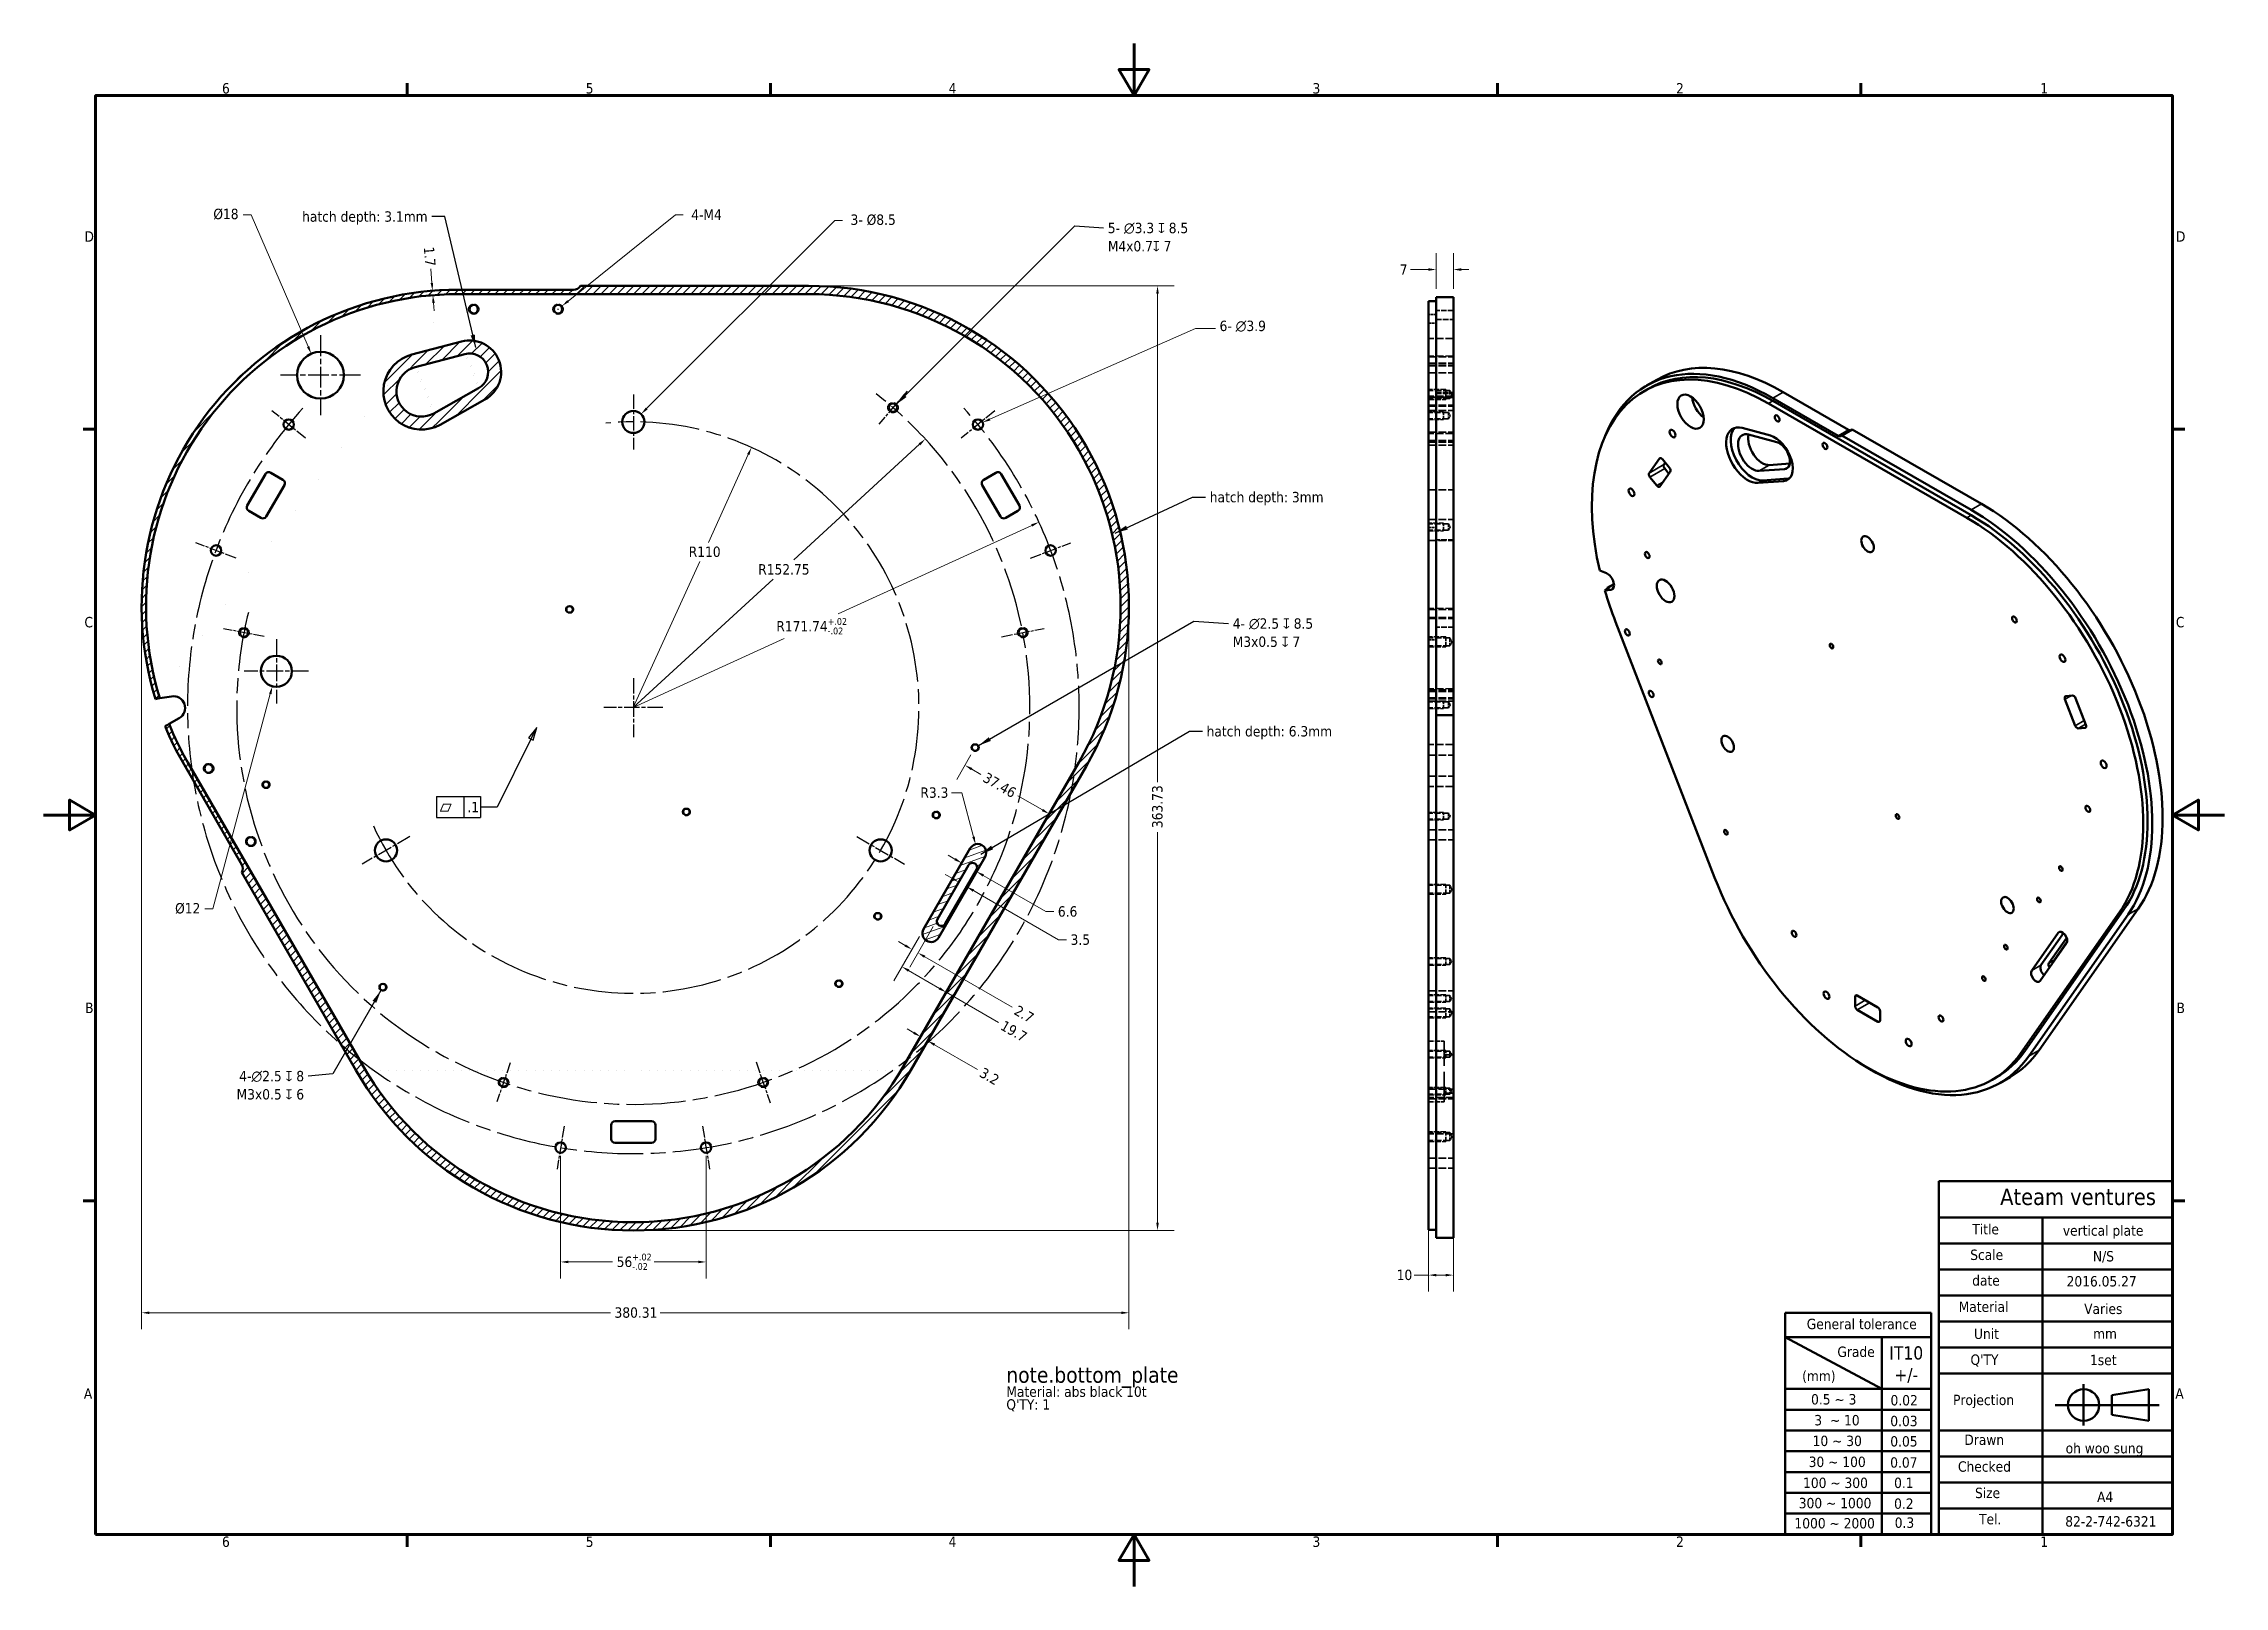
# Model space of a CAD drawing. Header units: millimetres. Extents: x 0 to 840, y 0 to 594.
import ezdxf
from ezdxf.enums import TextEntityAlignment as Align

# ---------------------------------------------------------------- set-up
doc = ezdxf.new("R2010")
doc.units = ezdxf.units.MM
doc.header["$LTSCALE"] = 2
doc.linetypes.add('CHAIN', pattern=[0.7087, 0.4724, -0.0591, 0.1181, -0.0591])
doc.linetypes.add('DASHED', pattern=[0.2067, 0.1654, -0.0413])
for name, color, linetype, lineweight in [('Border (ANSI)', 7, 'Continuous', 70), ('Center Mark (ANSI)', 7, 'Continuous', 25), ('Centerline (ANSI)', 7, 'Continuous', 25), ('Dimension (ANSI)', 7, 'Continuous', 25), ('Hatch (ANSI)', 7, 'Continuous', 18), ('Hidden (ANSI)', 7, 'DASHED', 35), ('Hidden Narrow (ANSI)', 7, 'DASHED', 25), ('Symbol (ANSI)', 7, 'Continuous', 25), ('Title (ANSI)', 7, 'Continuous', 50), ('Visible (ANSI)', 7, 'Continuous', 50), ('Visible Narrow (ANSI)', 7, 'Continuous', 35)]:
    doc.layers.add(name, color=color, linetype=linetype, lineweight=lineweight)
doc.styles.add('Note Text (ANSI)', font='tahoma.ttf')
doc.styles.add('Text Style77', font='AIGDT___.TTF')
doc.dimstyles.new('Default - mm (ANSI)', dxfattribs={"dimscale": 2, "dimtxt": 2, "dimasz": 1.5, "dimexe": 3.175, "dimexo": 1.6002, "dimgap": 0.8, "dimtad": 0, "dimtoh": 1, "dimrnd": 1e-08, "dimzin": 12, "dimdsep": 46, "dimtxsty": 'Note Text (ANSI)', "dimcen": 0.09, "dimdle": 10, "dimclrd": 256, "dimclre": 256, "dimclrt": 256, "dimadec": 1, "dimazin": 3, "dimtfac": 0.65, "dimtofl": 0, "dimtmove": 0, "dimatfit": 3, "dimfxl": 1, "dimtolj": 1, "dimtzin": 4, "dimlwd": 15, "dimlwe": 15, "dimarcsym": 0})
doc.dimstyles.new('Default - mm (ANSI)$7', dxfattribs={"dimscale": 2, "dimtxt": 2, "dimasz": 2.5, "dimexe": 3.175, "dimexo": 1.6002, "dimgap": 0.8, "dimtad": 0, "dimtoh": 1, "dimrnd": 1e-08, "dimzin": 12, "dimdsep": 46, "dimtxsty": 'Note Text (ANSI)', "dimcen": 0.09, "dimdle": 10, "dimclrd": 256, "dimclre": 256, "dimclrt": 256, "dimadec": 1, "dimazin": 3, "dimtfac": 0.65, "dimtofl": 0, "dimtmove": 0, "dimatfit": 3, "dimfxl": 1, "dimtolj": 1, "dimtzin": 4, "dimlwd": -1, "dimlwe": 15, "dimarcsym": 0})

msp = doc.modelspace()

# ---------------------------------------------------------------- texts
at = {"layer": 'Symbol (ANSI)', "char_height": 4, "style": 'Note Text (ANSI)'}
for s, insert, width, attachment_point in [('{hatch depth: 3.1mm}', (147.9102, 529.4343), 49.572124, 3), ('{hatch depth: 3mm}', (449.186, 421.4068), 44.90438, 1), ('{hatch depth: 6.3mm}', (447.9643, 331.2401), 49.572124, 1)]:
    msp.add_mtext(s, dxfattribs=dict(at, insert=insert, width=width, attachment_point=attachment_point))
at = {"layer": 'Symbol (ANSI)', "style": 'Note Text (ANSI)'}
for s, insert, char_height, width, attachment_point, line_spacing_factor in [('{5- \\fAIGDT|b0|i0;\\H4.0000;n\\fTahoma|b0|i0;\\H4.0000;3.3 \\fAIGDT|b0|i0;\\H4.0000;x\\fTahoma|b0|i0;\\H4.0000; 8.5\\PM4x0.7\\fAIGDT|b0|i0;\\H4.0000;x\\fTahoma|b0|i0;\\H4.0000; 7}', (409.9085, 525.0209), 4.0000001, 34.984183, 1, 1.05), ('{4- \\fAIGDT|b0|i0;\\H4.0000;n\\fTahoma|b0|i0;\\H4.0000;2.5 \\fAIGDT|b0|i0;\\H4.0000;x\\fTahoma|b0|i0;\\H4.0000; 8.5\\PM3x0.5 \\fAIGDT|b0|i0;\\H4.0000;x\\fTahoma|b0|i0;\\H4.0000; 7}', (458.0367, 372.7277), 4.0000001, 34.984183, 1, 1.05), ('{4-\\fAIGDT|b0|i0;\\H4.0000;n\\fTahoma|b0|i0;\\H4.0000;2.5 \\fAIGDT|b0|i0;\\H4.0000;x\\fTahoma|b0|i0;\\H4.0000; 8\\PM3x0.5 \\fAIGDT|b0|i0;\\H4.0000;x\\fTahoma|b0|i0;\\H4.0000; 6}', (100.3283, 198.4667), 4.0000001, 29.022761, 3, 1.05), ("{\\H1.524x;note.bottom_plate\\P\\H0.65617x;Material: abs black 10t\\H1.7149x; \\H0.58311x;\\PQ'TY: 1\\H1.3746x; }", (370.8317, 84.4827), 4, 68.108225, 1, 0.738829)]:
    msp.add_mtext(s, dxfattribs=dict(at, insert=insert, char_height=char_height, width=width, attachment_point=attachment_point, line_spacing_factor=line_spacing_factor))

# ---------------------------------------------------------------- blocks, each defined once
blk = doc.blocks.new('Borders Default Border')
at = {"layer": 'Border (ANSI)'}
for p, q in [((70, 287), (70, 289.4)), ((140, 287), (140, 289.4)), ((280, 287), (280, 289.4)), ((350, 287), (350, 289.4)), ((10, 222.75), (7.6, 222.75)), ((410, 222.75), (412.4, 222.75)), ((10, 74.25), (7.6, 74.25)), ((410, 74.25), (412.4, 74.25)), ((70, 10), (70, 7.6)), ((140, 10), (140, 7.6)), ((280, 10), (280, 7.6)), ((350, 10), (350, 7.6))]:
    blk.add_line(p, q, dxfattribs=at)
at = {"layer": 'Border (ANSI)', "flags": 128}
for points in [[(210, 297), (210, 287), (207.11, 292), (212.89, 292), (210, 287)], [(10, 10), (10, 287), (410, 287), (410, 10), (10, 10)], [(0, 148.5), (10, 148.5), (5, 151.39), (5, 145.61), (10, 148.5)], [(420, 148.5), (410, 148.5), (415, 151.39), (415, 145.61), (410, 148.5)], [(210, 0), (210, 10), (207.11, 5), (212.89, 5), (210, 10)]]:
    blk.add_lwpolyline(points, dxfattribs=at)
at = {"layer": 'Border (ANSI)', "char_height": 2, "attachment_point": 7, "style": 'Note Text (ANSI)'}
for s, insert in [('6', (34.36, 287.36)), ('5', (104.41, 287.36)), ('4', (174.3, 287.4)), ('3', (244.38, 287.36)), ('2', (314.39, 287.4)), ('1', (384.55, 287.4)), ('D', (7.87, 258.87)), ('D', (410.67, 258.87)), ('C', (7.86, 184.59)), ('C', (410.66, 184.59)), ('B', (7.99, 110.37)), ('B', (410.79, 110.37)), ('A', (7.75, 36.12)), ('A', (410.55, 36.12)), ('6', (34.36, 7.56)), ('5', (104.41, 7.56)), ('4', (174.3, 7.6)), ('3', (244.38, 7.56)), ('2', (314.39, 7.6)), ('1', (384.55, 7.6))]:
    blk.add_mtext(s, dxfattribs=dict(at, insert=insert))
blk = doc.blocks.new('Title Blocks ANSI - Large')
at = {"layer": 'Title (ANSI)'}
for p, q in [((213.43, -53.73), (168.43, -53.73)), ((168.43, -53.73), (168.43, -121.73)), ((213.43, -121.73), (213.43, -53.73)), ((168.43, -60.73), (213.43, -60.73)), ((188.43, -60.73), (188.43, -121.73)), ((168.43, -65.73), (213.43, -65.73)), ((168.43, -70.73), (213.43, -70.73)), ((138.87, -79.09), (138.87, -121.73)), ((166.93, -79.09), (138.87, -79.09)), ((138.87, -79.09), (166.93, -79.09)), ((166.93, -83.74), (166.93, -79.09)), ((168.43, -75.73), (213.43, -75.73)), ((138.87, -83.74), (166.93, -83.74)), ((138.87, -83.74), (157.45, -93.73)), ((157.45, -83.74), (157.45, -121.73)), ((166.93, -83.74), (166.93, -121.73)), ((168.43, -80.73), (213.43, -80.73)), ((168.43, -85.73), (213.43, -85.73)), ((168.43, -90.73), (213.43, -90.73)), ((138.87, -93.73), (166.93, -93.73)), ((196.31, -92.79), (196.31, -100.79)), ((208.89, -93.78), (201.74, -94.91)), ((201.74, -94.91), (201.74, -98.69)), ((208.89, -93.78), (208.89, -99.84)), ((138.87, -97.73), (166.93, -97.73)), ((190.81, -96.83), (210.84, -96.83)), ((208.89, -99.84), (201.74, -98.69)), ((138.87, -101.73), (166.93, -101.73)), ((168.43, -101.73), (213.43, -101.73)), ((138.87, -105.73), (166.93, -105.73)), ((168.43, -106.73), (213.43, -106.73)), ((138.87, -109.73), (166.93, -109.73)), ((168.43, -111.73), (213.43, -111.73)), ((138.87, -113.73), (166.93, -113.73)), ((168.43, -116.73), (213.43, -116.73)), ((138.87, -117.73), (166.93, -117.73)), ((138.87, -121.73), (166.93, -121.73)), ((168.43, -121.73), (166.93, -121.73)), ((168.43, -121.73), (213.43, -121.73))]:
    blk.add_line(p, q, dxfattribs=at)
blk.add_circle((196.31, -96.83), 3.03, dxfattribs=at)
at = {"layer": 'Title (ANSI)', "style": 'Note Text (ANSI)'}
for s, p in [('2016.05.27', (193.04, -74.6)), ('Varies', (196.42, -79.9)), ('mm', (198.14, -84.68)), ('1set', (197.55, -89.75)), ('oh woo sung', (192.86, -106.73))]:
    blk.add_text(s, height=2, dxfattribs=at).set_placement(p, align=Align.BOTTOM_LEFT)
for s, p in [('Drawn', (173.35, -102.51)), ('Checked', (172.12, -107.66))]:
    blk.add_text(s, height=2, dxfattribs=at).set_placement(p, align=Align.TOP_LEFT)
at = {"layer": 'Title (ANSI)', "attachment_point": 1, "style": 'Note Text (ANSI)'}
for s, insert, char_height in [('\\fTahoma|b0|i0;\\H3.1750;Ateam ventures', (180.25, -55.14), 3.175), ('vertical plate', (192.32, -62.23), 2), ('\\fTahoma|b0|i0;Scale', (174.48, -66.9), 2), ('\\fTahoma|b0|i0;N/S', (198.11, -67.18), 2), ('\\fTahoma|b0|i0;date', (174.86, -71.84), 2), ('\\fTahoma|b0|i0;Material', (172.26, -76.9), 2), ('\\fTahoma|b0|i0;General tolerance', (143, -80.22), 2), ('\\fTahoma|b0|i0;Unit', (175.21, -82.1), 2), ('\\fTahoma|b0|i0;Grade', (148.9, -85.57), 2), ("\\fTahoma|b0|i0;Q'TY", (174.53, -87.09), 2), ('\\fTahoma|b0|i0;0.5 ~ 3', (143.83, -94.72), 2), ('\\fTahoma|b0|i0;0.02', (159.13, -94.9), 2), ('\\fTahoma|b0|i0;Projection', (171.17, -94.84), 2), ('\\fTahoma|b0|i0;0.05', (159.09, -102.81), 2), ('\\fTahoma|b0|i0;30 ~ 100', (143.37, -106.76), 2), ('\\fTahoma|b0|i0;0.07', (159.07, -106.88), 2), ('\\fTahoma|b0|i0;100 ~ 300', (142.29, -110.8), 2), ('\\fTahoma|b0|i0;0.1', (159.82, -110.8), 2), ('\\fTahoma|b0|i0;Size', (175.4, -112.74), 2), ('\\fTahoma|b0|i0;300 ~ 1000', (141.46, -114.7), 2), ('\\fTahoma|b0|i0;A4', (198.91, -113.51), 2), ('\\fTahoma|b0|i0;1000 ~ 2000', (140.63, -118.58), 2), ('\\fTahoma|b0|i0;Tel.', (176.18, -117.79), 2), ('\\fTahoma|b0|i0;82-2-742-6321', (192.78, -118.22), 2)]:
    blk.add_mtext(s, dxfattribs=dict(at, insert=insert, char_height=char_height))
at = {"layer": 'Title (ANSI)', "char_height": 2, "attachment_point": 1, "style": 'Note Text (ANSI)'}
for s, insert, width in [('\\fTahoma|b0|i0;Title', (174.89, -61.97), 7.6254), ('\\fTahoma|b0|i0;(mm)', (142.11, -90.22), 7.6672), ('\\fTahoma|b0|i0;3  ~ 10', (144.45, -98.74), 9.081), ('\\fTahoma|b0|i0;0.03', (159.09, -98.9), 5.5653), ('\\fTahoma|b0|i0;10 ~ 30', (144.13, -102.72), 10.501), ('\\fTahoma|b0|i0;0.2', (159.82, -114.81), 5.4674), ('\\fTahoma|b0|i0;0.3', (159.94, -118.47), 5.7083)]:
    blk.add_mtext(s, dxfattribs=dict(at, insert=insert, width=width))
at = {"layer": 'Title (ANSI)', "insert": (162.16, -85.52), "char_height": 2.54, "attachment_point": 2, "line_spacing_factor": 0.987884, "style": 'Note Text (ANSI)'}
blk.add_mtext('\\fTahoma|b0|i0;\\H2.5400;IT10\\P+/-', dxfattribs=at)
blk = doc.blocks.new('*D6')
at = {"layer": 'Defpoints', "color": 0, "transparency": 16777216}
for p in [(224.15, 445.36), (230.16, 451.37)]:
    blk.add_point(p, dxfattribs=at)
at = {"layer": 'Dimension (ANSI)', "lineweight": 15, "transparency": 16777216}
for p, q in [((304.72, 525.94), (232.28, 453.49)), ((307.72, 525.94), (304.72, 525.94)), ((226.97, 448.37), (227.33, 448.37)), ((227.15, 448.19), (227.15, 448.55))]:
    blk.add_line(p, q, dxfattribs=at)
at = {"layer": 'Dimension (ANSI)', "transparency": 16777216}
blk.add_solid([(231.92, 453.85), (232.63, 453.14), (230.16, 451.37)], dxfattribs=at)
at = {"layer": 'Dimension (ANSI)', "lineweight": 18, "transparency": 16777216, "insert": (309.32, 528.22), "char_height": 4, "attachment_point": 1, "style": 'Note Text (ANSI)'}
blk.add_mtext('\\A1; 3- Ø8.5', dxfattribs=at)
blk = doc.blocks.new('*D7')
at = {"layer": 'Defpoints', "color": 0, "transparency": 16777216}
for p in [(358.06, 446.53), (361.72, 448.15)]:
    blk.add_point(p, dxfattribs=at)
at = {"layer": 'Dimension (ANSI)', "lineweight": 15, "transparency": 16777216}
for p, q in [((443.67, 484.32), (364.47, 449.36)), ((451.36, 484.32), (443.67, 484.32)), ((359.71, 447.34), (360.07, 447.34)), ((359.89, 447.16), (359.89, 447.52))]:
    blk.add_line(p, q, dxfattribs=at)
at = {"layer": 'Dimension (ANSI)', "transparency": 16777216}
blk.add_solid([(364.27, 449.81), (364.67, 448.9), (361.72, 448.15)], dxfattribs=at)
at = {"layer": 'Dimension (ANSI)', "lineweight": 18, "transparency": 16777216, "insert": (452.96, 487.33), "char_height": 4, "attachment_point": 1, "style": 'Note Text (ANSI)'}
blk.add_mtext('\\A1;\\fTahoma|b0|i0;\\H4.0000;6- \\fAIGDT|b0|i0;\\H4.0000;\\ln\\fTahoma|b0|i0;\\H4.0000;3.9', dxfattribs=at)
blk = doc.blocks.new('*D8')
at = {"layer": 'Defpoints', "color": 0, "transparency": 16777216}
for p in [(196.61, 490.51), (199.69, 492.98)]:
    blk.add_point(p, dxfattribs=at)
at = {"layer": 'Dimension (ANSI)', "lineweight": 15, "transparency": 16777216}
for p, q in [((243.35, 528.14), (202.03, 494.86)), ((246.35, 528.14), (243.35, 528.14)), ((197.97, 491.74), (198.33, 491.74)), ((198.15, 491.56), (198.15, 491.92))]:
    blk.add_line(p, q, dxfattribs=at)
at = {"layer": 'Dimension (ANSI)', "transparency": 16777216}
blk.add_solid([(201.71, 495.25), (202.34, 494.47), (199.69, 492.98)], dxfattribs=at)
at = {"layer": 'Dimension (ANSI)', "lineweight": 18, "transparency": 16777216, "insert": (247.95, 530.14), "char_height": 4, "attachment_point": 1, "style": 'Note Text (ANSI)'}
blk.add_mtext('\\A1; 4-M4', dxfattribs=at)
blk = doc.blocks.new('*D9')
at = {"layer": 'Defpoints', "color": 0, "transparency": 16777216}
for p in [(103.08, 474.6), (110.23, 458.08)]:
    blk.add_point(p, dxfattribs=at)
at = {"layer": 'Dimension (ANSI)', "lineweight": 15, "transparency": 16777216}
for p, q in [((76.89, 528.14), (79.89, 528.14)), ((79.89, 528.14), (101.88, 477.35)), ((106.47, 466.34), (106.83, 466.34)), ((106.65, 466.16), (106.65, 466.52))]:
    blk.add_line(p, q, dxfattribs=at)
at = {"layer": 'Dimension (ANSI)', "transparency": 16777216}
blk.add_solid([(102.34, 477.55), (101.42, 477.15), (103.08, 474.6)], dxfattribs=at)
at = {"layer": 'Dimension (ANSI)', "lineweight": 18, "transparency": 16777216, "insert": (63.87, 530.42), "char_height": 4, "attachment_point": 1, "style": 'Note Text (ANSI)'}
blk.add_mtext('\\A1; Ø18', dxfattribs=at)
blk = doc.blocks.new('*D10')
at = {"layer": 'Defpoints', "color": 0, "transparency": 16777216}
for p in [(91.2, 358.13), (88.1, 346.54)]:
    blk.add_point(p, dxfattribs=at)
at = {"layer": 'Dimension (ANSI)', "lineweight": 15, "transparency": 16777216}
for p, q in [((89.47, 352.34), (89.83, 352.34)), ((89.65, 352.16), (89.65, 352.52)), ((65.13, 260.82), (87.32, 343.64)), ((62.13, 260.82), (65.13, 260.82))]:
    blk.add_line(p, q, dxfattribs=at)
at = {"layer": 'Dimension (ANSI)', "transparency": 16777216}
blk.add_solid([(86.84, 343.77), (87.8, 343.51), (88.1, 346.54)], dxfattribs=at)
at = {"layer": 'Dimension (ANSI)', "lineweight": 18, "transparency": 16777216, "insert": (49.15, 263.1), "char_height": 4, "attachment_point": 1, "style": 'Note Text (ANSI)'}
blk.add_mtext('\\A1; Ø12', dxfattribs=at)
blk = doc.blocks.new('*D11')
at = {"layer": 'Defpoints', "color": 0, "transparency": 16777216}
for p in [(272.65, 438.51), (227.15, 338.37)]:
    blk.add_point(p, dxfattribs=at)
at = {"layer": 'Dimension (ANSI)', "lineweight": 15, "transparency": 16777216}
for p, q in [((271.41, 435.78), (256.05, 401.97)), ((227.15, 338.37), (252.71, 394.61))]:
    blk.add_line(p, q, dxfattribs=at)
at = {"layer": 'Dimension (ANSI)', "transparency": 16777216}
blk.add_solid([(270.96, 435.99), (271.87, 435.58), (272.65, 438.51)], dxfattribs=at)
at = {"layer": 'Dimension (ANSI)', "lineweight": 18, "transparency": 16777216, "insert": (248.48, 400.37), "char_height": 4, "attachment_point": 1, "style": 'Note Text (ANSI)'}
blk.add_mtext('\\A1;R110', dxfattribs=at)
blk = doc.blocks.new('*D12')
at = {"layer": 'Defpoints', "color": 0, "transparency": 16777216}
for p in [(339.6, 441.75), (227.15, 338.37)]:
    blk.add_point(p, dxfattribs=at)
at = {"layer": 'Dimension (ANSI)', "lineweight": 15, "transparency": 16777216}
for p, q in [((337.4, 439.72), (288.96, 395.19)), ((227.15, 338.37), (280.95, 387.82))]:
    blk.add_line(p, q, dxfattribs=at)
at = {"layer": 'Dimension (ANSI)', "transparency": 16777216}
blk.add_solid([(337.06, 440.09), (337.73, 439.35), (339.6, 441.75)], dxfattribs=at)
at = {"layer": 'Dimension (ANSI)', "lineweight": 18, "transparency": 16777216, "insert": (275.25, 393.59), "char_height": 4, "attachment_point": 1, "style": 'Note Text (ANSI)'}
blk.add_mtext('\\A1;R152.75', dxfattribs=at)
blk = doc.blocks.new('*D13')
at = {"layer": 'Defpoints', "color": 0, "transparency": 16777216}
for p in [(383.36, 409.75), (227.15, 338.37)]:
    blk.add_point(p, dxfattribs=at)
at = {"layer": 'Dimension (ANSI)', "lineweight": 15, "transparency": 16777216}
for p, q in [((380.63, 408.5), (306.02, 374.41)), ((227.15, 338.37), (285.27, 364.93))]:
    blk.add_line(p, q, dxfattribs=at)
at = {"layer": 'Dimension (ANSI)', "transparency": 16777216}
blk.add_solid([(380.42, 408.96), (380.84, 408.05), (383.36, 409.75)], dxfattribs=at)
at = {"layer": 'Dimension (ANSI)', "lineweight": 18, "transparency": 16777216, "insert": (282.22, 372.81), "char_height": 4, "attachment_point": 1, "style": 'Note Text (ANSI)'}
blk.add_mtext('\\A1;R171.74{\\H2.600000;\\S+.02^ -.02;}', dxfattribs=at)
blk = doc.blocks.new('*D14')
at = {"layer": 'Defpoints', "color": 0, "transparency": 16777216}
for p in [(352.51, 271.14), (355.54, 269.39), (355.54, 269.39)]:
    blk.add_point(p, dxfattribs=at)
at = {"layer": 'Dimension (ANSI)', "lineweight": 15, "transparency": 16777216}
for p, q in [((349.91, 272.64), (347.31, 274.14)), ((358.14, 267.89), (360.74, 266.39)), ((390.97, 248.93), (360.74, 266.39)), ((393.97, 248.93), (390.97, 248.93))]:
    blk.add_line(p, q, dxfattribs=at)
at = {"layer": 'Dimension (ANSI)', "transparency": 16777216}
for points in [[(350.16, 273.07), (349.66, 272.2), (352.51, 271.14)], [(358.39, 268.32), (357.89, 267.45), (355.54, 269.39)]]:
    blk.add_solid(points, dxfattribs=at)
at = {"layer": 'Dimension (ANSI)', "lineweight": 18, "transparency": 16777216, "insert": (395.57, 251.01), "char_height": 4, "attachment_point": 1, "style": 'Note Text (ANSI)'}
blk.add_mtext('\\A1;3.5', dxfattribs=at)
blk = doc.blocks.new('*D15')
at = {"layer": 'Defpoints', "color": 0, "transparency": 16777216}
for p in [(353.65, 278.51), (353.65, 278.51), (359.36, 275.21)]:
    blk.add_point(p, dxfattribs=at)
at = {"layer": 'Dimension (ANSI)', "lineweight": 15, "transparency": 16777216}
for p, q in [((351.05, 280.01), (348.45, 281.51)), ((361.96, 273.71), (364.56, 272.21)), ((386.08, 259.79), (364.56, 272.21)), ((389.08, 259.79), (386.08, 259.79))]:
    blk.add_line(p, q, dxfattribs=at)
at = {"layer": 'Dimension (ANSI)', "transparency": 16777216}
for points in [[(351.3, 280.44), (350.8, 279.58), (353.65, 278.51)], [(362.21, 274.14), (361.71, 273.28), (359.36, 275.21)]]:
    blk.add_solid(points, dxfattribs=at)
at = {"layer": 'Dimension (ANSI)', "lineweight": 18, "transparency": 16777216, "insert": (390.68, 261.87), "char_height": 4, "attachment_point": 1, "style": 'Note Text (ANSI)'}
blk.add_mtext('\\A1;6.6', dxfattribs=at)
blk = doc.blocks.new('*D16')
at = {"layer": 'Defpoints', "color": 0, "transparency": 16777216}
for p in [(294.65, 500.74), (429.06, 500.74), (227.15, 137.02)]:
    blk.add_point(p, dxfattribs=at)
at = {"layer": 'Dimension (ANSI)', "lineweight": 15, "transparency": 16777216}
for p, q in [((297.85, 500.74), (435.41, 500.74)), ((429.06, 497.74), (429.06, 309.65)), ((429.06, 140.02), (429.06, 290.34)), ((230.35, 137.02), (435.41, 137.02))]:
    blk.add_line(p, q, dxfattribs=at)
at = {"layer": 'Dimension (ANSI)', "transparency": 16777216}
for points in [[(428.56, 497.74), (429.56, 497.74), (429.06, 500.74)], [(428.56, 140.02), (429.56, 140.02), (429.06, 137.02)]]:
    blk.add_solid(points, dxfattribs=at)
at = {"layer": 'Dimension (ANSI)', "lineweight": 18, "transparency": 16777216, "insert": (426.98, 291.94), "char_height": 4, "attachment_point": 1, "rotation": 90, "style": 'Note Text (ANSI)'}
blk.add_mtext('\\A1;363.73', dxfattribs=at)
blk = doc.blocks.new('*D17')
at = {"layer": 'Defpoints', "color": 0, "transparency": 16777216}
for p in [(37.74, 377.34), (418.06, 377.34), (418.06, 105.34)]:
    blk.add_point(p, dxfattribs=at)
at = {"layer": 'Dimension (ANSI)', "lineweight": 15, "transparency": 16777216}
for p, q in [((37.74, 374.14), (37.74, 98.99)), ((418.06, 374.14), (418.06, 98.99)), ((40.74, 105.34), (218.31, 105.34)), ((415.06, 105.34), (237.49, 105.34))]:
    blk.add_line(p, q, dxfattribs=at)
at = {"layer": 'Dimension (ANSI)', "transparency": 16777216}
for points in [[(40.74, 105.84), (40.74, 104.84), (37.74, 105.34)], [(415.06, 105.84), (415.06, 104.84), (418.06, 105.34)]]:
    blk.add_solid(points, dxfattribs=at)
at = {"layer": 'Dimension (ANSI)', "lineweight": 18, "transparency": 16777216, "insert": (219.91, 107.43), "char_height": 4, "attachment_point": 1, "style": 'Note Text (ANSI)'}
blk.add_mtext('\\A1;380.31', dxfattribs=at)
blk = doc.blocks.new('*D18')
at = {"layer": 'Defpoints', "color": 0, "transparency": 16777216}
for p in [(358.81, 322.97), (396.55, 313.43), (387.32, 297.43)]:
    blk.add_point(p, dxfattribs=at)
at = {"layer": 'Dimension (ANSI)', "lineweight": 15, "transparency": 16777216}
for p, q in [((357.21, 320.2), (351.7, 310.66)), ((357.48, 314.66), (360.98, 312.64)), ((384.72, 298.93), (375.22, 304.42))]:
    blk.add_line(p, q, dxfattribs=at)
at = {"layer": 'Dimension (ANSI)', "transparency": 16777216}
for points in [[(357.73, 315.09), (357.23, 314.23), (354.88, 316.16)], [(384.97, 299.36), (384.47, 298.5), (387.32, 297.43)]]:
    blk.add_solid(points, dxfattribs=at)
at = {"layer": 'Dimension (ANSI)', "lineweight": 18, "transparency": 16777216, "insert": (363.41, 313.64), "char_height": 4, "attachment_point": 1, "rotation": 330, "style": 'Note Text (ANSI)'}
blk.add_mtext('\\A1;37.46', dxfattribs=at)
blk = doc.blocks.new('*D19')
at = {"layer": 'Defpoints', "color": 0, "transparency": 16777216}
for p in [(338.94, 253.04), (347.66, 228.75), (347.66, 228.75)]:
    blk.add_point(p, dxfattribs=at)
at = {"layer": 'Dimension (ANSI)', "lineweight": 15, "transparency": 16777216}
for p, q in [((337.34, 250.27), (327.43, 233.1)), ((333.2, 237.1), (345.07, 230.25)), ((347.66, 228.75), (367.78, 217.13))]:
    blk.add_line(p, q, dxfattribs=at)
at = {"layer": 'Dimension (ANSI)', "transparency": 16777216}
for points in [[(333.45, 237.53), (332.95, 236.66), (330.6, 238.6)], [(345.32, 230.68), (344.82, 229.81), (347.66, 228.75)]]:
    blk.add_solid(points, dxfattribs=at)
at = {"layer": 'Dimension (ANSI)', "lineweight": 18, "transparency": 16777216, "insert": (370.2, 218.13), "char_height": 4, "attachment_point": 1, "rotation": 330, "style": 'Note Text (ANSI)'}
blk.add_mtext('\\A1;19.7', dxfattribs=at)
blk = doc.blocks.new('*D20')
at = {"layer": 'Defpoints', "color": 0, "transparency": 16777216}
for p in [(358.95, 285.75), (359.8, 282.57)]:
    blk.add_point(p, dxfattribs=at)
at = {"layer": 'Dimension (ANSI)', "lineweight": 15, "transparency": 16777216}
for p, q in [((349.69, 305.54), (353.64, 305.54)), ((353.64, 305.54), (358.17, 288.65))]:
    blk.add_line(p, q, dxfattribs=at)
at = {"layer": 'Dimension (ANSI)', "transparency": 16777216}
blk.add_solid([(358.65, 288.78), (357.69, 288.52), (358.95, 285.75)], dxfattribs=at)
at = {"layer": 'Dimension (ANSI)', "lineweight": 18, "transparency": 16777216, "insert": (337.72, 307.63), "char_height": 4, "attachment_point": 1, "style": 'Note Text (ANSI)'}
blk.add_mtext('\\A1;R3.3', dxfattribs=at)
blk = doc.blocks.new('*D21')
at = {"layer": 'Defpoints', "color": 0, "transparency": 16777216}
for p in [(337.79, 211.65), (340.56, 210.05), (340.56, 210.05)]:
    blk.add_point(p, dxfattribs=at)
at = {"layer": 'Dimension (ANSI)', "lineweight": 15, "transparency": 16777216}
for p, q in [((335.19, 213.15), (332.6, 214.65)), ((343.16, 208.55), (359.68, 199.01))]:
    blk.add_line(p, q, dxfattribs=at)
at = {"layer": 'Dimension (ANSI)', "transparency": 16777216}
for points in [[(335.44, 213.58), (334.94, 212.72), (337.79, 211.65)], [(343.41, 208.98), (342.91, 208.12), (340.56, 210.05)]]:
    blk.add_solid(points, dxfattribs=at)
at = {"layer": 'Dimension (ANSI)', "lineweight": 18, "transparency": 16777216, "insert": (362.11, 200.01), "char_height": 4, "attachment_point": 1, "rotation": 330, "style": 'Note Text (ANSI)'}
blk.add_mtext('\\A1;3.2', dxfattribs=at)
blk = doc.blocks.new('*D22')
at = {"layer": 'Defpoints', "color": 0, "transparency": 16777216}
for p in [(149.79, 498.84), (149.93, 497.15), (149.93, 497.15)]:
    blk.add_point(p, dxfattribs=at)
at = {"layer": 'Dimension (ANSI)', "lineweight": 15, "transparency": 16777216}
for p, q in [((149.55, 501.83), (149.1, 507.34)), ((150.17, 494.16), (150.41, 491.17))]:
    blk.add_line(p, q, dxfattribs=at)
at = {"layer": 'Dimension (ANSI)', "transparency": 16777216}
for points in [[(150.05, 501.88), (149.05, 501.79), (149.79, 498.84)], [(150.67, 494.2), (149.67, 494.12), (149.93, 497.15)]]:
    blk.add_solid(points, dxfattribs=at)
at = {"layer": 'Dimension (ANSI)', "lineweight": 18, "transparency": 16777216, "insert": (150.42, 515.94), "char_height": 4, "attachment_point": 1, "rotation": 274.63864, "style": 'Note Text (ANSI)'}
blk.add_mtext('\\A1;1.7', dxfattribs=at)
blk = doc.blocks.new('*D23')
at = {"layer": 'Defpoints', "color": 0, "transparency": 16777216}
for p in [(338.94, 253.04), (344.28, 256.89), (334.46, 245.27)]:
    blk.add_point(p, dxfattribs=at)
at = {"layer": 'Dimension (ANSI)', "lineweight": 15, "transparency": 16777216}
for p, q in [((342.68, 254.11), (333.62, 238.42)), ((331.86, 246.77), (329.26, 248.27)), ((337.34, 250.27), (331.28, 239.77)), ((339.39, 242.42), (373.04, 222.99))]:
    blk.add_line(p, q, dxfattribs=at)
at = {"layer": 'Dimension (ANSI)', "transparency": 16777216}
for points in [[(332.11, 247.2), (331.61, 246.34), (334.46, 245.27)], [(339.64, 242.85), (339.14, 241.99), (336.8, 243.92)]]:
    blk.add_solid(points, dxfattribs=at)
at = {"layer": 'Dimension (ANSI)', "lineweight": 18, "transparency": 16777216, "insert": (375.45, 223.96), "char_height": 4, "attachment_point": 1, "rotation": 330, "style": 'Note Text (ANSI)'}
blk.add_mtext('\\A1;2.7', dxfattribs=at)
blk = doc.blocks.new('*D24')
at = {"layer": 'Defpoints', "color": 0, "transparency": 16777216}
for p in [(199.15, 168.92), (255.15, 168.92), (255.15, 124.92)]:
    blk.add_point(p, dxfattribs=at)
at = {"layer": 'Dimension (ANSI)', "lineweight": 15, "transparency": 16777216}
for p, q in [((199.15, 165.72), (199.15, 118.57)), ((255.15, 165.72), (255.15, 118.57)), ((202.15, 124.92), (219.14, 124.92)), ((252.15, 124.92), (235.17, 124.92))]:
    blk.add_line(p, q, dxfattribs=at)
at = {"layer": 'Dimension (ANSI)', "transparency": 16777216}
for points in [[(202.15, 125.42), (202.15, 124.42), (199.15, 124.92)], [(252.15, 125.42), (252.15, 124.42), (255.15, 124.92)]]:
    blk.add_solid(points, dxfattribs=at)
at = {"layer": 'Dimension (ANSI)', "lineweight": 18, "transparency": 16777216, "insert": (220.74, 128.1), "char_height": 4, "attachment_point": 1, "style": 'Note Text (ANSI)'}
blk.add_mtext('\\A1;56{\\H2.600000;\\S+.02^ -.02;}', dxfattribs=at)
blk = doc.blocks.new('GD&T Identifier1')
at = {"layer": 'Symbol (ANSI)'}
for p, q in [((94.98, 165.34), (93.41, 163.33)), ((93.86, 163.11), (94.98, 165.34)), ((94.3, 162.88), (94.98, 165.34)), ((93.86, 163.11), (87.32, 150.03)), ((93.41, 163.33), (94.3, 162.88)), ((75.69, 152.03), (84.15, 152.03)), ((75.69, 152.03), (75.69, 148.03)), ((80.92, 152.03), (80.92, 148.03)), ((84.15, 152.03), (84.15, 148.03)), ((75.69, 148.03), (84.15, 148.03)), ((87.32, 150.03), (84.15, 150.03))]:
    blk.add_line(p, q, dxfattribs=at)
at = {"layer": 'Symbol (ANSI)', "flags": 128}
blk.add_lwpolyline([(94.3, 162.88), (94.98, 165.34), (93.41, 163.33), (94.3, 162.88)], dxfattribs=at)
at = {"layer": 'Symbol (ANSI)'}
blk.add_solid([(94.3, 162.88), (94.98, 165.34), (93.41, 163.33), (94.3, 162.88)], dxfattribs=at)
at = {"layer": 'Symbol (ANSI)', "char_height": 2, "attachment_point": 7}
for s, insert, style in [('c', (76.21, 149.04), 'Text Style77'), ('.1', (81.62, 149.03), 'Note Text (ANSI)')]:
    blk.add_mtext(s, dxfattribs=dict(at, insert=insert, style=style))
blk = doc.blocks.new('*D26')
at = {"layer": 'Defpoints', "color": 0, "transparency": 16777216}
for p in [(543.02, 337.92), (533.5, 251.73), (543.02, 119.85)]:
    blk.add_point(p, dxfattribs=at)
at = {"layer": 'Dimension (ANSI)', "lineweight": 15, "transparency": 16777216}
for p, q in [((543.02, 334.72), (543.02, 113.5)), ((533.5, 248.53), (533.5, 113.5)), ((533.5, 119.85), (527.96, 119.85)), ((540.02, 119.85), (536.5, 119.85))]:
    blk.add_line(p, q, dxfattribs=at)
at = {"layer": 'Dimension (ANSI)', "transparency": 16777216}
for points in [[(536.5, 120.35), (536.5, 119.35), (533.5, 119.85)], [(540.02, 120.35), (540.02, 119.35), (543.02, 119.85)]]:
    blk.add_solid(points, dxfattribs=at)
at = {"layer": 'Dimension (ANSI)', "lineweight": 18, "transparency": 16777216, "insert": (521.18, 121.93), "char_height": 4, "attachment_point": 1, "style": 'Note Text (ANSI)'}
blk.add_mtext('\\A1;10', dxfattribs=at)
blk = doc.blocks.new('*D27')
at = {"layer": 'Defpoints', "color": 0, "transparency": 16777216}
for p in [(543.02, 507.02), (536.36, 496.4), (543.02, 496.4)]:
    blk.add_point(p, dxfattribs=at)
at = {"layer": 'Dimension (ANSI)', "lineweight": 15, "transparency": 16777216}
for p, q in [((536.36, 499.6), (536.36, 513.37)), ((543.02, 499.6), (543.02, 513.37)), ((533.36, 507.02), (526.5, 507.02)), ((546.02, 507.02), (549.02, 507.02))]:
    blk.add_line(p, q, dxfattribs=at)
at = {"layer": 'Dimension (ANSI)', "transparency": 16777216}
for points in [[(533.36, 507.52), (533.36, 506.52), (536.36, 507.02)], [(546.02, 507.52), (546.02, 506.52), (543.02, 507.02)]]:
    blk.add_solid(points, dxfattribs=at)
at = {"layer": 'Dimension (ANSI)', "lineweight": 18, "transparency": 16777216, "insert": (522.36, 509.02), "char_height": 4, "attachment_point": 1, "style": 'Note Text (ANSI)'}
blk.add_mtext('\\A1;7', dxfattribs=at)

# ---------------------------------------------------------------- dimensions: what is measured, and where the dimension line sits
at = {"layer": 'Dimension (ANSI)', "lineweight": 18}
for p1, p2, text, override, picture, middle in [((110.2268, 458.0782), (103.0752, 474.5965), ' Ø18', {"dimtih": 1, "dimdec": 2, "dimlfac": 1, "dimtp": 0, "dimtm": 0, "dimtdec": 2}, '*D9', (69.5834, 528.1401)), ((196.6128, 490.5052), (199.6893, 492.9826), ' 4-M4', {"dimtih": 1, "dimdec": 2, "dimlfac": 1, "dimtp": 0, "dimtm": 0, "dimtdec": 2}, '*D8', (254.8609, 528.1401)), ((224.1458, 445.361), (230.1562, 451.3714), ' 3- Ø8.5', {"dimtih": 1, "dimdec": 2, "dimlfac": 1, "dimtp": 0, "dimtm": 0, "dimtdec": 2}, '*D6', (319.1804, 525.9367)), ((358.0649, 446.5296), (361.7242, 448.1451), '\\fTahoma|b0|i0;\\H4.0000;6- \\fAIGDT|b0|i0;\\H4.0000;\\ln\\fTahoma|b0|i0;\\H4.0000;3.9', {"dimtih": 1, "dimdec": 2, "dimtp": 0, "dimtm": 0, "dimtdec": 2}, '*D7', (462.2276, 484.3204)), ((91.2039, 358.1329), (88.0981, 346.5418), ' Ø12', {"dimtih": 1, "dimdec": 2, "dimlfac": 1, "dimtp": 0, "dimtm": 0, "dimtdec": 2}, '*D10', (54.8399, 260.8174))]:
    dim = msp.add_diameter_dim_2p(p1=p1, p2=p2, text=text, dimstyle='Default - mm (ANSI)', override=override, dxfattribs=at)
    dim.commit()
    dim.dimension.update_dxf_attribs({"geometry": picture, "text_midpoint": middle, "dimtype": 163})
for base, p1, p2, angle, override, picture, middle in [((149.9298, 497.1502), (149.7923, 498.8446), (149.9298, 497.1502), 94.638641, {"dimtoh": 0, "dimdec": 2, "dimse1": 1, "dimse2": 1, "dimtp": 0, "dimtm": 0, "dimtdec": 2, "dimatfit": 1}, '*D22', (148.6963, 512.3522)), ((543.0227, 507.0207), (536.356, 496.4032), (543.0227, 496.4032), 180, {"dimtoh": 0, "dimdec": 2, "dimlfac": 1.05, "dimtp": 0, "dimtm": 0, "dimtdec": 2, "dimatfit": 1}, '*D27', (523.6318, 507.0207)), ((429.0594, 500.7439), (227.151, 137.0174), (294.651, 500.7439), 270, {"dimtoh": 0, "dimdec": 2, "dimtp": 0, "dimtm": 0, "dimtdec": 2, "dimatfit": 1}, '*D16', (429.0594, 299.9996)), ((418.0575, 105.3374), (37.7445, 377.3374), (418.0575, 377.3374), 180, {"dimtoh": 0, "dimdec": 2, "dimtp": 0, "dimtm": 0, "dimtdec": 2, "dimatfit": 1}, '*D17', (227.901, 105.3374)), ((387.3195, 297.4309), (358.8133, 322.9727), (396.5538, 313.4252), 330, {"dimtoh": 0, "dimdec": 2, "dimse2": 1, "dimtp": 0, "dimtm": 0, "dimtdec": 2, "dimatfit": 1}, '*D18', (368.0999, 308.5274)), ((353.6488, 278.5116), (359.3646, 275.2116), (353.6488, 278.5116), 150, {"dimtih": 1, "dimtoh": 1, "dimdec": 2, "dimse1": 1, "dimse2": 1, "dimtp": 0, "dimtm": 0, "dimtdec": 2, "dimtmove": 1, "dimatfit": 1}, '*D15', (386.3746, 259.7894)), ((355.539, 269.3855), (352.5079, 271.1355), (355.539, 269.3855), 150, {"dimtih": 1, "dimtoh": 1, "dimdec": 2, "dimse1": 1, "dimse2": 1, "dimtp": 0, "dimtm": 0, "dimtdec": 2, "dimtmove": 1, "dimatfit": 1}, '*D14', (391.3461, 248.9272)), ((347.664, 228.7455), (338.9422, 253.0389), (347.664, 228.7455), 330, {"dimtoh": 0, "dimdec": 2, "dimse2": 1, "dimtp": 0, "dimtm": 0, "dimtdec": 2, "dimatfit": 2}, '*D19', (373.4384, 213.8646)), ((334.457, 245.2703), (344.2805, 256.8851), (338.9422, 253.0389), 150, {"dimtoh": 0, "dimdec": 2, "dimtp": 0, "dimtm": 0, "dimtdec": 2, "dimatfit": 1}, '*D23', (377.5345, 220.3994)), ((340.5641, 210.0482), (337.7928, 211.6482), (340.5641, 210.0482), 330, {"dimtoh": 0, "dimdec": 2, "dimse1": 1, "dimse2": 1, "dimtp": 0, "dimtm": 0, "dimtdec": 2, "dimatfit": 1}, '*D21', (364.1742, 196.4169)), ((255.151, 124.9214), (199.151, 168.9214), (255.151, 168.9214), 180, {"dimgap": 0.8, "dimtoh": 0, "dimdec": 2, "dimtol": 1, "dimlim": 0, "dimtp": 0.02, "dimtm": 0.02, "dimtdec": 2, "dimatfit": 1}, '*D24', (227.151, 124.9214))]:
    dim = msp.add_linear_dim(base=base, p1=p1, p2=p2, angle=angle, dimstyle='Default - mm (ANSI)', override=override, dxfattribs=at)
    dim.commit()
    dim.dimension.update_dxf_attribs({"geometry": picture, "text_midpoint": middle, "dimtype": 160})
for center, mpoint, override, picture, middle in [((227.151, 338.3662), (339.604, 441.7474), {"dimtih": 1, "dimdec": 2, "dimcen": 0, "dimdle": 0, "dimtp": 0, "dimtm": 0, "dimtdec": 2, "dimtmove": 2}, '*D12', (284.952, 391.5042)), ((227.151, 338.3662), (272.6544, 438.5133), {"dimtih": 1, "dimdec": 2, "dimcen": 0, "dimdle": 0, "dimtp": 0, "dimtm": 0, "dimtdec": 2, "dimtmove": 2}, '*D11', (254.3793, 398.2923)), ((227.151, 338.3662), (383.3561, 409.7493), {"dimgap": 0.8, "dimtih": 1, "dimdec": 2, "dimcen": 0, "dimdle": 0, "dimtol": 1, "dimlim": 0, "dimtp": 0.02, "dimtm": 0.02, "dimtdec": 2, "dimtmove": 2}, '*D13', (295.6475, 369.6679)), ((359.8001, 282.5659), (358.946, 285.7534), {"dimtih": 1, "dimdec": 2, "dimcen": 0, "dimtp": 0, "dimtm": 0, "dimtdec": 2}, '*D20', (342.902, 305.543))]:
    dim = msp.add_radius_dim(center=center, mpoint=mpoint, dimstyle='Default - mm (ANSI)', override=override, dxfattribs=at)
    dim.commit()
    dim.dimension.update_dxf_attribs({"geometry": picture, "text_midpoint": middle, "dimtype": 164})
dim = msp.add_linear_dim(base=(543.0227, 119.8522), p1=(533.4989, 251.7303), p2=(543.0227, 337.9208), dimstyle='Default - mm (ANSI)', override={"dimtoh": 0, "dimdec": 2, "dimlfac": 1.05, "dimtp": 0, "dimtm": 0, "dimtdec": 2, "dimatfit": 2}, dxfattribs=at)
dim.commit()
dim.dimension.update_dxf_attribs({"geometry": '*D26', "text_midpoint": (523.772, 119.8522), "dimtype": 160})

# ---------------------------------------------------------------- hatches: boundary and pattern name
at = {"layer": 'Hatch (ANSI)'}
h = msp.add_hatch(dxfattribs=at)
h.set_pattern_fill('ANSI31', color=256, scale=17.78, style=0)
h.set_pattern_definition([(45, (0, 0), (-1.571545, 1.571545), [])])
edge = h.paths.add_edge_path()
edge.add_arc((159.651, 377.3374), 120.2065, 90, 197.1228813)
edge.add_line((44.7726, 341.9459), (43.9543, 341.8141))
edge.add_arc((44.8293, 336.3841), 5.5, 99.1540185, 108.3370969)
edge.add_arc((159.651, 377.3374), 121.9065, 90, 197.0444937, ccw=False)
edge.add_line((159.651, 499.2439), (204.151, 499.2439))
edge.add_arc((204.151, 502.2439), 3, 270, 330)
edge.add_line((206.7491, 500.7439), (294.651, 500.7439))
edge.add_arc((294.651, 377.3374), 123.4065, -30, 90, ccw=False)
edge.add_line((401.5242, 315.6341), (334.0242, 198.7207))
edge.add_arc((227.151, 260.4239), 123.4065, 210, 330, ccw=False)
edge.add_line((120.2778, 198.7207), (76.3269, 274.846))
edge.add_arc((73.7288, 276.346), 3, 330, 390)
edge.add_line((76.3269, 277.846), (54.0769, 316.3841))
edge.add_arc((159.651, 377.3374), 121.9065, 202.2149068, 210, ccw=False)
edge.add_arc((44.8293, 336.3841), 5.5, 290.9223035, 300.1053819)
edge.add_line((47.588, 331.626), (48.3051, 332.0418))
edge.add_arc((159.651, 377.3374), 120.2065, 202.1365192, 210)
edge.add_line((55.5491, 317.2341), (123.0491, 200.3207))
edge.add_arc((227.151, 260.4239), 120.2065, 210, 330)
edge.add_line((331.2529, 200.3207), (398.7529, 317.2341))
edge.add_arc((294.651, 377.3374), 120.2065, 330, 450)
edge.add_line((294.651, 497.5439), (159.651, 497.5439))
h = msp.add_hatch(dxfattribs=at)
h.set_pattern_fill('ANSI31', color=256, scale=25.4, style=0)
h.set_pattern_definition([(45, (0, 0), (-2.245064, 2.245064), [])])
edge = h.paths.add_edge_path(flags=0)
edge.add_line((143.0619, 469.421), (162.245, 474.4963))
edge.add_arc((164.0771, 467.5716), 7.163, -60.8192442, 104.8192442, ccw=False)
edge.add_line((167.5695, 461.3177), (150.2448, 451.6429))
edge.add_arc((145.5334, 460.0795), 9.663, 104.8192442, 299.1807558, ccw=False)
edge = h.paths.add_edge_path()
edge.add_line((141.7831, 474.2547), (160.9662, 479.33))
edge.add_arc((164.0771, 467.5716), 12.163, -60.8192442, 104.8192442, ccw=False)
edge.add_line((170.0074, 456.9523), (152.6826, 447.2774))
edge.add_arc((145.5334, 460.0795), 14.663, 104.8192442, 299.1807558, ccw=False)
h = msp.add_hatch(dxfattribs=at)
h.set_pattern_fill('ANSI31', color=256, scale=17.78, angle=-25, style=0)
h.set_pattern_definition([(20, (0, 0), (-0.76014, 2.088467), [])])
edge = h.paths.add_edge_path(flags=0)
edge.add_line((359.3116, 275.9197), (347.3116, 255.1351))
edge.add_arc((345.796, 256.0101), 1.75, 150, 330, ccw=False)
edge.add_line((344.2805, 256.8851), (356.2805, 277.6697))
edge.add_arc((357.796, 276.7947), 1.75, -30, 150, ccw=False)
edge = h.paths.add_edge_path()
edge.add_line((338.9422, 253.0389), (356.9422, 284.2159))
edge.add_arc((359.8001, 282.5659), 3.3, -30, 150, ccw=False)
edge.add_line((362.658, 280.9159), (344.658, 249.7389))
edge.add_arc((341.8001, 251.3889), 3.3, 150, 329.9999991, ccw=False)

# ---------------------------------------------------------------- linework, layer by layer
at = {"layer": 'Center Mark (ANSI)', "linetype": 'CHAIN', "ltscale": 8.527213}
for p, q in [((106.651, 481.6874), (106.651, 450.9874)), ((122.001, 466.3374), (91.301, 466.3374))]:
    msp.add_line(p, q, dxfattribs=at)
at = {"layer": 'Center Mark (ANSI)', "linetype": 'CHAIN', "ltscale": 5.888468}
for p, q in [((227.151, 458.9662), (227.151, 437.7662)), ((141.0681, 288.6662), (122.7083, 278.0662)), ((313.2339, 288.6662), (331.5937, 278.0662))]:
    msp.add_line(p, q, dxfattribs=at)
at = {"layer": 'Center Mark (ANSI)', "linetype": 'CHAIN', "ltscale": 4.638536}
for p, q in [((332.6174, 460.1483), (321.6847, 447.5243)), ((100.8613, 442.0393), (87.9536, 452.6355)), ((366.3485, 452.6355), (353.4407, 442.0393)), ((74.2227, 395.8998), (58.5922, 401.7801)), ((380.0793, 395.8998), (395.7098, 401.7801)), ((368.9515, 365.6557), (385.3505, 368.8117)), ((274.4178, 201.9187), (279.8842, 186.1386)), ((200.5123, 177.1596), (197.7897, 160.6831)), ((253.7897, 177.1596), (256.5123, 160.6831))]:
    msp.add_line(p, q, dxfattribs=at)
at = {"layer": 'Center Mark (ANSI)', "linetype": 'CHAIN', "ltscale": 4.427992}
for p, q in [((84.9784, 365.7274), (69.3236, 368.7401)), ((179.7601, 201.5605), (174.5419, 186.4968))]:
    msp.add_line(p, q, dxfattribs=at)
at = {"layer": 'Center Mark (ANSI)', "linetype": 'CHAIN', "ltscale": 6.860638}
for p, q in [((89.651, 364.6874), (89.651, 339.9874)), ((102.001, 352.3374), (77.301, 352.3374))]:
    msp.add_line(p, q, dxfattribs=at)
at = {"layer": 'Center Mark (ANSI)', "linetype": 'CHAIN', "ltscale": 6.305112}
for p, q in [((227.151, 349.7162), (227.151, 327.0162)), ((227.151, 349.7162), (227.151, 327.0162)), ((227.151, 349.7162), (227.151, 327.0162)), ((238.501, 338.3662), (215.801, 338.3662)), ((238.501, 338.3662), (215.801, 338.3662)), ((238.501, 338.3662), (215.801, 338.3662))]:
    msp.add_line(p, q, dxfattribs=at)
at = {"layer": 'Centerline (ANSI)', "linetype": 'CHAIN', "ltscale": 24.192183}
for radius, start, end in [(171.7427, 137.8312455, 42.1687545), (152.7525, 166.1167715, 52.2385979), (110, 204.4787703, 95.5212297)]:
    msp.add_arc((227.151, 338.3662), radius, start, end, dxfattribs=at)
at = {"layer": 'Hidden (ANSI)', "ltscale": 2.720895}
for p, q in [((536.356, 489.7098), (533.4989, 489.7098)), ((533.4989, 486.3455), (536.356, 486.3455))]:
    msp.add_line(p, q, dxfattribs=at)
at = {"layer": 'Hidden (ANSI)', "ltscale": 6.348889}
for p, q in [((543.0227, 491.3037), (536.356, 491.3037)), ((536.356, 487.7852), (543.0227, 487.7852)), ((536.356, 459.6581), (543.0227, 459.6581)), ((536.356, 459.2753), (543.0227, 459.2753))]:
    msp.add_line(p, q, dxfattribs=at)
at = {"layer": 'Hidden (ANSI)', "ltscale": 9.069883}
for p, q in [((543.0227, 480.4364), (533.4989, 480.4364)), ((533.4989, 473.3769), (543.0227, 473.3769)), ((533.4989, 471.0099), (543.0227, 471.0099)), ((533.4989, 470.2341), (543.0227, 470.2341)), ((533.4989, 467.2004), (543.0227, 467.2004)), ((533.4989, 457.9007), (543.0227, 457.9007)), ((543.0227, 457.8119), (533.4989, 457.8119)), ((533.4989, 454.7579), (543.0227, 454.7579)), ((533.4989, 452.6827), (543.0227, 452.6827)), ((533.4989, 444.3432), (543.0227, 444.3432)), ((543.0227, 443.8342), (533.4989, 443.8342)), ((533.4989, 441.2541), (543.0227, 441.2541)), ((533.4989, 440.5337), (543.0227, 440.5337)), ((533.4989, 439.3494), (543.0227, 439.3494)), ((533.4989, 422.2065), (543.0227, 422.2065)), ((533.4989, 410.7901), (543.0227, 410.7901)), ((533.4989, 402.6949), (543.0227, 402.6949)), ((533.4989, 376.1589), (543.0227, 376.1589)), ((533.4989, 373.016), (543.0227, 373.016)), ((533.4989, 345.2065), (543.0227, 345.2065)), ((533.4989, 344.5875), (543.0227, 344.5875)), ((533.4989, 342.0636), (543.0227, 342.0636)), ((533.4989, 340.7779), (543.0227, 340.7779)), ((543.0227, 324.1113), (533.4989, 324.1113)), ((533.4989, 320.0636), (543.0227, 320.0636)), ((533.4989, 311.9684), (543.0227, 311.9684)), ((543.0227, 307.9208), (533.4989, 307.9208)), ((533.4989, 291.2541), (543.0227, 291.2541)), ((533.4989, 287.4446), (543.0227, 287.4446)), ((533.4989, 229.3372), (543.0227, 229.3372)), ((533.4989, 221.2419), (543.0227, 221.2419)), ((533.4989, 191.4984), (543.0227, 191.4984)), ((543.0227, 188.1978), (533.4989, 188.1978)), ((533.4989, 187.6888), (543.0227, 187.6888)), ((543.0227, 174.2201), (533.4989, 174.2201)), ((533.4989, 164.8317), (543.0227, 164.8317)), ((533.4989, 161.0222), (543.0227, 161.0222))]:
    msp.add_line(p, q, dxfattribs=at)
at = {"layer": 'Hidden (ANSI)', "ltscale": 7.709386}
for p, q in [((541.5941, 460.417), (533.4989, 460.417)), ((541.5941, 457.3294), (533.4989, 457.3294)), ((541.5941, 365.1789), (533.4989, 365.1789)), ((541.5941, 362.0913), (533.4989, 362.0913)), ((541.5941, 269.9408), (533.4989, 269.9408)), ((541.5941, 266.8532), (533.4989, 266.8532)), ((541.5941, 241.7943), (533.4989, 241.7943)), ((541.5941, 239.4524), (533.4989, 239.4524)), ((541.5941, 227.5086), (533.4989, 227.5086)), ((541.5941, 225.1667), (533.4989, 225.1667)), ((541.5941, 222.3217), (533.4989, 222.3217)), ((541.5941, 219.2341), (533.4989, 219.2341)), ((541.5941, 206.08), (533.4989, 206.08)), ((541.5941, 203.7381), (533.4989, 203.7381)), ((541.5941, 191.7943), (533.4989, 191.7943)), ((541.5941, 189.4524), (533.4989, 189.4524)), ((541.5941, 174.7027), (533.4989, 174.7027)), ((541.5941, 171.6151), (533.4989, 171.6151))]:
    msp.add_line(p, q, dxfattribs=at)
at = {"layer": 'Hidden (ANSI)', "ltscale": 5.698739}
for p, q in [((540.1656, 456.9684), (540.1656, 460.7779)), ((540.1656, 361.7303), (540.1656, 365.5398)), ((540.1656, 266.4922), (540.1656, 270.3017)), ((540.1656, 218.8732), (540.1656, 222.6827)), ((540.1656, 171.2541), (540.1656, 175.0636))]:
    msp.add_line(p, q, dxfattribs=at)
at = {"layer": 'Hidden (ANSI)', "ltscale": 4.618809}
for p, q in [((541.5941, 460.417), (541.5941, 457.3294)), ((541.5941, 365.1789), (541.5941, 362.0913)), ((541.5941, 269.9408), (541.5941, 266.8532)), ((541.5941, 222.3217), (541.5941, 219.2341)), ((541.5941, 174.7027), (541.5941, 171.6151))]:
    msp.add_line(p, q, dxfattribs=at)
at = {"layer": 'Hidden (ANSI)', "ltscale": 1.715136}
for p, q in [((542.5217, 458.8732), (541.5941, 460.417)), ((542.5217, 458.8732), (541.5941, 457.3294)), ((542.5217, 363.6351), (541.5941, 365.1789)), ((542.5217, 363.6351), (541.5941, 362.0913)), ((542.5217, 268.397), (541.5941, 269.9408)), ((542.5217, 268.397), (541.5941, 266.8532)), ((542.5217, 220.7779), (541.5941, 222.3217)), ((542.5217, 220.7779), (541.5941, 219.2341)), ((542.5217, 173.1589), (541.5941, 174.7027)), ((542.5217, 173.1589), (541.5941, 171.6151))]:
    msp.add_line(p, q, dxfattribs=at)
at = {"layer": 'Hidden (ANSI)', "ltscale": 7.255887}
for p, q in [((541.1179, 451.9227), (533.4989, 451.9227)), ((541.1179, 449.5808), (533.4989, 449.5808)), ((541.1179, 409.0656), (533.4989, 409.0656)), ((541.1179, 406.7237), (533.4989, 406.7237)), ((541.1179, 340.5766), (533.4989, 340.5766)), ((541.1179, 338.2347), (533.4989, 338.2347)), ((541.1179, 297.7195), (533.4989, 297.7195)), ((541.1179, 295.3776), (533.4989, 295.3776))]:
    msp.add_line(p, q, dxfattribs=at)
at = {"layer": 'Hidden (ANSI)', "ltscale": 4.274029}
for p, q in [((539.2132, 449.3232), (539.2132, 452.1803)), ((539.2132, 406.4661), (539.2132, 409.3232)), ((539.2132, 337.9771), (539.2132, 340.8342)), ((539.2132, 295.1199), (539.2132, 297.9771)), ((540.1656, 239.1948), (540.1656, 242.0519)), ((540.1656, 224.9091), (540.1656, 227.7662)), ((540.1656, 203.4805), (540.1656, 206.3376)), ((540.1656, 189.1948), (540.1656, 192.0519))]:
    msp.add_line(p, q, dxfattribs=at)
at = {"layer": 'Hidden (ANSI)', "ltscale": 3.503261}
for p, q in [((541.1179, 451.9227), (541.1179, 449.5808)), ((541.1179, 409.0656), (541.1179, 406.7237)), ((541.1179, 340.5766), (541.1179, 338.2347)), ((541.1179, 297.7195), (541.1179, 295.3776)), ((541.5941, 241.7943), (541.5941, 239.4524)), ((541.5941, 227.5086), (541.5941, 225.1667)), ((541.5941, 206.08), (541.5941, 203.7381)), ((541.5941, 191.7943), (541.5941, 189.4524))]:
    msp.add_line(p, q, dxfattribs=at)
at = {"layer": 'Hidden (ANSI)', "ltscale": 1.300876}
for p, q in [((541.8215, 450.7518), (541.1179, 451.9227)), ((541.8215, 450.7518), (541.1179, 449.5808)), ((541.8215, 407.8946), (541.1179, 409.0656)), ((541.8215, 407.8946), (541.1179, 406.7237)), ((541.8215, 339.4057), (541.1179, 340.5766)), ((541.8215, 339.4057), (541.1179, 338.2347)), ((541.8215, 296.5485), (541.1179, 297.7195)), ((541.8215, 296.5485), (541.1179, 295.3776)), ((542.2977, 240.6234), (541.5941, 241.7943)), ((542.2977, 240.6234), (541.5941, 239.4524)), ((542.2977, 226.3376), (541.5941, 227.5086)), ((542.2977, 226.3376), (541.5941, 225.1667)), ((542.2977, 204.9091), (541.5941, 206.08)), ((542.2977, 204.9091), (541.5941, 203.7381)), ((542.2977, 190.6234), (541.5941, 191.7943)), ((542.2977, 190.6234), (541.5941, 189.4524))]:
    msp.add_line(p, q, dxfattribs=at)
at = {"layer": 'Hidden (ANSI)', "ltscale": 2.811595}
for p, q in [((533.4989, 407.7118), (536.4513, 407.7118)), ((533.4989, 364.5026), (536.4513, 364.5026))]:
    msp.add_line(p, q, dxfattribs=at)
at = {"layer": 'Hidden (ANSI)', "ltscale": 22.162386}
msp.add_line((536.4513, 397.3188), (536.4513, 407.7118), dxfattribs=at)
at = {"layer": 'Hidden (ANSI)', "ltscale": 6.258189}
for p, q in [((543.0227, 402.9499), (536.4513, 402.9499)), ((543.0227, 369.2645), (536.4513, 369.2645))]:
    msp.add_line(p, q, dxfattribs=at)
at = {"layer": 'Hidden (ANSI)', "ltscale": 22.857067}
msp.add_line((536.4513, 397.3188), (536.4513, 379.0492), dxfattribs=at)
at = {"layer": 'Hidden (ANSI)', "ltscale": 25.63118}
msp.add_line((536.4513, 364.5026), (536.4513, 379.0492), dxfattribs=at)
at = {"layer": 'Hidden (ANSI)', "ltscale": 5.71399}
for p, q in [((533.4989, 209.9693), (539.4989, 209.9693)), ((533.4989, 186.5407), (539.4989, 186.5407))]:
    msp.add_line(p, q, dxfattribs=at)
at = {"layer": 'Hidden (ANSI)', "ltscale": 1.567081}
msp.add_line((539.4989, 209.5482), (539.4989, 209.9693), dxfattribs=at)
at = {"layer": 'Hidden (ANSI)', "ltscale": 27.645311}
msp.add_line((539.4989, 209.5482), (539.4989, 192.4054), dxfattribs=at)
at = {"layer": 'Hidden (ANSI)', "ltscale": 3.355794}
for p, q in [((543.0227, 204.6874), (539.4989, 204.6874)), ((543.0227, 189.9255), (539.4989, 189.9255))]:
    msp.add_line(p, q, dxfattribs=at)
at = {"layer": 'Hidden (ANSI)', "ltscale": 7.835804}
msp.add_line((539.4989, 186.5407), (539.4989, 192.4054), dxfattribs=at)
at = {"layer": 'Hidden Narrow (ANSI)', "ltscale": 9.069883}
for p, q in [((543.0227, 473.6864), (533.4989, 473.6864)), ((533.4989, 469.9245), (543.0227, 469.9245)), ((543.0227, 458.2103), (533.4989, 458.2103)), ((533.4989, 454.4484), (543.0227, 454.4484)), ((543.0227, 376.4684), (533.4989, 376.4684)), ((533.4989, 372.7065), (543.0227, 372.7065)), ((543.0227, 345.516), (533.4989, 345.516)), ((533.4989, 341.7541), (543.0227, 341.7541))]:
    msp.add_line(p, q, dxfattribs=at)
at = {"layer": 'Hidden Narrow (ANSI)', "ltscale": 6.348889}
for p, q in [((540.1656, 460.7779), (533.4989, 460.7779)), ((533.4989, 456.9684), (540.1656, 456.9684)), ((540.1656, 365.5398), (533.4989, 365.5398)), ((533.4989, 361.7303), (540.1656, 361.7303)), ((540.1656, 270.3017), (533.4989, 270.3017)), ((533.4989, 266.4922), (540.1656, 266.4922)), ((540.1656, 242.0519), (533.4989, 242.0519)), ((533.4989, 239.1948), (540.1656, 239.1948)), ((540.1656, 227.7662), (533.4989, 227.7662)), ((533.4989, 224.9091), (540.1656, 224.9091)), ((540.1656, 222.6827), (533.4989, 222.6827)), ((533.4989, 218.8732), (540.1656, 218.8732)), ((540.1656, 206.3376), (533.4989, 206.3376)), ((533.4989, 203.4805), (540.1656, 203.4805)), ((540.1656, 192.0519), (533.4989, 192.0519)), ((533.4989, 189.1948), (540.1656, 189.1948)), ((540.1656, 175.0636), (533.4989, 175.0636)), ((533.4989, 171.2541), (540.1656, 171.2541))]:
    msp.add_line(p, q, dxfattribs=at)
at = {"layer": 'Hidden Narrow (ANSI)', "ltscale": 5.44189}
for p, q in [((539.2132, 452.1803), (533.4989, 452.1803)), ((533.4989, 449.3232), (539.2132, 449.3232)), ((539.2132, 409.3232), (533.4989, 409.3232)), ((533.4989, 406.4661), (539.2132, 406.4661)), ((539.2132, 340.8342), (533.4989, 340.8342)), ((533.4989, 337.9771), (539.2132, 337.9771)), ((539.2132, 297.9771), (533.4989, 297.9771)), ((533.4989, 295.1199), (539.2132, 295.1199))]:
    msp.add_line(p, q, dxfattribs=at)
at = {"layer": 'Hidden Narrow (ANSI)', "ltscale": 11.817867}
for centre in [(165.651, 491.7439), (198.151, 491.7439), (63.5721, 314.938), (79.8221, 286.7921)]:
    msp.add_circle(centre, 1.975, dxfattribs=at)
at = {"layer": 'Hidden Narrow (ANSI)', "ltscale": 11.967462}
for centre in [(327.151, 453.8363), (77.151, 367.2337), (377.151, 367.2337), (177.151, 194.0287), (277.151, 194.0287)]:
    msp.add_circle(centre, 2, dxfattribs=at)
at = {"layer": 'Hidden Narrow (ANSI)', "ltscale": 8.975572}
for centre in [(202.5919, 376.1485), (358.8133, 322.9727), (85.6785, 308.6485), (247.5919, 298.2063), (343.8133, 296.992), (321.3133, 258.0208), (130.6785, 230.7063), (306.3133, 232.0401)]:
    msp.add_circle(centre, 1.5, dxfattribs=at)
at = {"layer": 'Visible (ANSI)'}
for p, q in [((159.651, 499.2439), (204.151, 499.2439)), ((294.651, 497.5439), (159.651, 497.5439)), ((206.7491, 500.7439), (294.651, 500.7439)), ((536.356, 380.3017), (536.356, 496.4032)), ((536.356, 496.4032), (543.0227, 496.4032)), ((543.0227, 380.3017), (543.0227, 496.4032)), ((533.4989, 494.7841), (533.4989, 380.3017)), ((533.4989, 494.7841), (536.356, 494.7841)), ((141.7831, 474.2547), (160.9662, 479.33)), ((162.245, 474.4963), (143.0619, 469.421)), ((617.3978, 462.3108), (621.3576, 464.5911)), ((150.2448, 451.6429), (167.5695, 461.3177)), ((170.0074, 456.9523), (152.6826, 447.2774)), ((616.3794, 460.155), (618.0765, 461.1323)), ((740.7365, 411.4623), (664.369, 455.4394)), ((666.066, 457.5286), (691.239, 443.0324)), ((742.4336, 412.4396), (666.066, 456.4167)), ((670.0258, 459.8088), (695.1988, 445.3127)), ((654.2613, 446.028), (665.1129, 443.0984)), ((696.6685, 445.4474), (692.7087, 443.1671)), ((696.6685, 445.4474), (746.3934, 416.8128)), ((667.59, 440.5303), (656.7384, 443.4599)), ((692.7087, 443.1671), (742.4336, 414.5325)), ((87.5153, 428.7999), (92.1919, 426.0999)), ((362.1101, 426.0999), (366.7867, 428.7999)), ((618.444, 428.6358), (622.4038, 434.2853)), ((626.5189, 429.1686), (622.5591, 423.5191)), ((623.5629, 433.9769), (626.2083, 430.6876)), ((624.6306, 432.6493), (624.1008, 431.8934)), ((624.4114, 430.3744), (625.9891, 428.4127)), ((660.8016, 429.4924), (670.602, 430.1765)), ((664.7049, 431.7401), (672.6167, 432.2924)), ((78.4663, 416.1265), (85.4663, 428.2508)), ((92.7409, 424.0508), (85.7409, 411.9265)), ((368.5611, 411.9265), (361.5611, 424.0508)), ((368.8357, 428.2508), (375.8357, 416.1265)), ((621.4, 423.8275), (618.7546, 427.1168)), ((670.2274, 425.5173), (660.427, 424.8333)), ((671.981, 426.5272), (662.1807, 425.8431)), ((83.6919, 411.3774), (79.0153, 414.0774)), ((375.2867, 414.0774), (370.6101, 411.3774)), ((599.3839, 391.0949), (601.9415, 390.0986)), ((533.4989, 251.7303), (533.4989, 380.3017)), ((536.356, 380.3017), (536.356, 337.9208)), ((543.0227, 380.3017), (543.0227, 337.9208)), ((601.3822, 383.4665), (603.0793, 384.4437)), ((603.6233, 383.6783), (601.3822, 383.4665)), ((602.2241, 384.4162), (604.865, 385.937)), ((603.0793, 384.4437), (602.6736, 384.4054)), ((605.4801, 371.4219), (643.6638, 272.9675)), ((43.9543, 341.8141), (44.7726, 341.9459)), ((44.7726, 341.9459), (49.2937, 342.6745)), ((536.356, 337.9208), (536.356, 335.4464)), ((543.0227, 337.9208), (543.0227, 335.4464)), ((782.5464, 331.3886), (778.5866, 341.5987)), ((778.8972, 342.76), (781.5426, 343.0024)), ((782.7017, 341.9759), (786.6615, 331.7658)), ((48.3051, 332.0418), (47.588, 331.626)), ((52.2668, 334.3388), (48.3051, 332.0418)), ((543.0227, 335.4464), (536.356, 335.4464)), ((536.356, 335.4464), (536.356, 251.7303)), ((543.0227, 335.4464), (543.0227, 251.7303)), ((786.3509, 330.6045), (783.7055, 330.362)), ((76.3269, 277.846), (54.0769, 316.3841)), ((55.5491, 317.2341), (123.0491, 200.3207)), ((331.2529, 200.3207), (398.7529, 317.2341)), ((401.5242, 315.6341), (334.0242, 198.7207)), ((338.9422, 253.0389), (356.9422, 284.2159)), ((356.2805, 277.6697), (344.2805, 256.8851)), ((362.658, 280.9159), (344.658, 249.7389)), ((120.2778, 198.7207), (76.3269, 274.846)), ((347.3116, 255.1351), (359.3116, 275.9197)), ((763.1387, 206.1211), (801.3225, 260.5983)), ((806.85, 260.9294), (768.6662, 206.4521)), ((761.4417, 205.1438), (799.6254, 259.621)), ((802.8902, 258.6491), (764.7064, 204.1718)), ((533.4989, 251.7303), (533.4989, 137.2479)), ((536.356, 134.2003), (536.356, 251.7303)), ((543.0227, 134.2003), (543.0227, 251.7303)), ((765.7914, 237.1187), (775.9737, 251.6459)), ((779.2071, 247.6257), (769.0247, 233.0984)), ((769.3552, 239.171), (778.0005, 251.5053)), ((779.1632, 249.6323), (772.375, 239.9475)), ((779.4345, 248.2385), (774.468, 241.1528)), ((697.7444, 223.4466), (697.7444, 226.9784)), ((698.5929, 227.4708), (706.5125, 222.9102)), ((706.5125, 217.4163), (698.5929, 221.9769)), ((707.3611, 221.4405), (707.3611, 217.9087)), ((750.5423, 195.0303), (752.2393, 196.0076)), ((753.5169, 193.7891), (757.4767, 196.0694)), ((218.651, 172.2214), (218.651, 177.6214)), ((220.151, 179.1214), (234.151, 179.1214)), ((235.651, 177.6214), (235.651, 172.2214)), ((234.151, 170.7214), (220.151, 170.7214)), ((533.4989, 137.2479), (536.356, 137.2479)), ((536.356, 134.2003), (543.0227, 134.2003))]:
    msp.add_line(p, q, dxfattribs=at)
for centre, radius in [((165.651, 491.7439), 1.65), ((198.151, 491.7439), 1.65), ((106.651, 466.3374), 9), ((327.151, 453.8363), 1.621), ((94.4075, 447.3374), 2), ((227.151, 448.3662), 4.25), ((359.8946, 447.3374), 2), ((66.4075, 398.8399), 2), ((387.8946, 398.8399), 2), ((202.5919, 376.1485), 1.2295), ((77.151, 367.2337), 1.621), ((377.151, 367.2337), 1.621), ((89.651, 352.3374), 6), ((358.8133, 322.9727), 1.2295), ((63.5721, 314.938), 1.65), ((85.6785, 308.6485), 1.2295), ((247.5919, 298.2063), 1.2295), ((343.8133, 296.992), 1.2295), ((79.8221, 286.7921), 1.65), ((131.8882, 283.3662), 4.25), ((322.4138, 283.3662), 4.25), ((321.3133, 258.0208), 1.2295), ((130.6785, 230.7063), 1.2295), ((306.3133, 232.0401), 1.2295), ((177.151, 194.0287), 1.621), ((277.151, 194.0287), 1.621), ((199.151, 168.9214), 2), ((255.151, 168.9214), 2)]:
    msp.add_circle(centre, radius, dxfattribs=at)
for centre, radius, start, end in [((159.651, 377.3374), 121.9065, 90, 197.0444937), ((159.651, 377.3374), 120.2065, 90, 197.1228813), ((204.151, 502.2439), 3, 270, 330), ((294.651, 377.3374), 123.4065, 330, 90), ((294.651, 377.3374), 120.2065, 330, 90), ((164.0771, 467.5716), 12.163, 299.1807558, 104.8192442), ((145.5334, 460.0795), 14.663, 104.8192442, 299.1807558), ((164.0771, 467.5716), 7.163, 299.1807558, 104.8192442), ((145.5334, 460.0795), 9.663, 104.8192442, 299.1807558), ((86.7653, 427.5008), 1.5, 60, 150), ((367.5367, 427.5008), 1.5, 30, 120), ((91.4419, 424.8008), 1.5, 330, 60), ((362.8601, 424.8008), 1.5, 120, 210), ((79.7653, 415.3765), 1.5, 150, 240), ((84.4419, 412.6765), 1.5, 240, 330), ((369.8601, 412.6765), 1.5, 210, 300), ((374.5367, 415.3765), 1.5, 300, 30), ((44.8293, 336.3841), 5.5, 99.1540185, 108.3370969), ((50.0096, 338.2318), 4.5, 300.1053819, 99.1540185), ((44.8293, 336.3841), 5.5, 290.9223035, 300.1053819), ((159.651, 377.3374), 121.9065, 202.2149068, 210), ((159.651, 377.3374), 120.2065, 202.1365192, 210), ((359.8001, 282.5659), 3.3, 330, 150), ((73.7288, 276.346), 3, 330, 30), ((357.796, 276.7947), 1.75, 330, 150), ((341.8001, 251.3889), 3.3, 150, 330), ((345.796, 256.0101), 1.75, 150, 330), ((227.151, 260.4239), 123.4065, 210, 330), ((227.151, 260.4239), 120.2065, 210, 330), ((220.151, 177.6214), 1.5, 90, 180), ((234.151, 177.6214), 1.5, 0, 90), ((220.151, 172.2214), 1.5, 180, 270), ((234.151, 172.2214), 1.5, 270, 0)]:
    msp.add_arc(centre, radius, start, end, dxfattribs=at)
for centre, major_axis, start_param, end_param in [((666.066, 377.7971), (-48.6682, 84.5137), 5.49972085, 6.71226744), ((670.0258, 380.0774), (-48.6682, 84.5137), 5.49972085, 6.28318531), ((664.369, 376.8198), (-47.9895, 83.3352), 5.49972085, 7.36936784), ((666.066, 377.7971), (-47.9895, 83.3352), 5.49972085, 6.28318531), ((640.0445, 455.5518), (3.593, -6.2394), 4.04293293, 5.38184503), ((656.3829, 435.5352), (5.8538, -10.1654), 2.6167728, 6.00902112), ((658.1365, 436.545), (5.8538, -10.1654), 3.29135789, 6.00902112), ((695.1988, 447.2748), (1.1977, -2.0798), 5.49972085, 6.01945221), ((658.1365, 436.545), (-3.8577, 6.699), 5.75836546, 9.15061377), ((662.0397, 438.7927), (3.8577, -6.699), 3.66974862, 6.00902112), ((666.8727, 434.3946), (4.8558, -8.4322), 6.00902112, 8.89995811), ((668.6264, 435.4044), (2.8596, -4.9659), 6.00902112, 8.89995811), ((691.239, 444.9945), (1.1977, -2.0798), 5.49972085, 6.5469184), ((619.1788, 427.7221), (-0.5988, 1.0399), 0.2637331, 1.83452942), ((623.1386, 433.3716), (-0.5988, 1.0399), 4.97612208, 6.5469184), ((624.8357, 430.9797), (-0.5988, 1.0399), 0.2637331, 1.83452942), ((625.7841, 430.0823), (0.5988, -1.0399), 0.2637331, 1.83452942), ((621.8243, 424.4328), (0.5988, -1.0399), 4.97612208, 6.5469184), ((668.6264, 435.4044), (4.8558, -8.4322), 6.00902112, 6.10232688), ((742.4336, 333.82), (49.2671, -85.5536), 0.2637331, 2.3581282), ((742.4336, 333.82), (47.9895, -83.3352), 0.2637331, 2.3581282), ((746.3934, 336.1003), (49.2671, -85.5536), 0.2637331, 2.3581282), ((740.7365, 332.8427), (47.9895, -83.3352), 0.2637331, 2.3581282), ((602.3465, 386.9597), (1.7965, -3.1197), 6.02515889, 8.80108127), ((664.369, 376.8198), (47.9895, -83.3352), 4.31527967, 4.4525233), ((601.1131, 388.4161), (2.1957, -3.813), 5.86488394, 6.02515889), ((666.066, 377.7971), (-48.6682, 84.5137), 1.17505514, 1.17952833), ((779.3214, 341.666), (-0.5988, 1.0399), 6.02331963, 7.59411595), ((781.9669, 341.9085), (-0.5988, 1.0399), 4.4525233, 6.02331963), ((783.2812, 331.4559), (0.5988, -1.0399), 4.4525233, 6.02331963), ((785.9267, 331.6984), (0.5988, -1.0399), 6.02331963, 7.59411595), ((702.5527, 278.3655), (47.9895, -83.3352), 4.4525233, 6.5469184), ((777.5904, 249.6358), (-1.3174, 2.2878), 3.40532575, 6.5469184), ((780.0205, 248.5664), (-0.6986, 1.2132), 0.13552594, 0.2637331), ((767.4081, 235.1085), (1.3174, -2.2878), 3.40532575, 6.5469184), ((770.9719, 237.1608), (-1.3174, 2.2878), 0.2637331, 2.13664405), ((773.2323, 238.8815), (-0.6986, 1.2132), 0.2637331, 1.73831309), ((775.3254, 240.0868), (-0.6986, 1.2132), 0.2637331, 0.77109206), ((698.5929, 226.4898), (-0.5988, 1.0399), 5.49972085, 7.07051718), ((698.5929, 222.958), (-0.5988, 1.0399), 0.78733187, 2.3581282), ((706.5125, 221.9292), (0.5988, -1.0399), 0.78733187, 2.3581282), ((706.5125, 218.3974), (0.5988, -1.0399), 5.49972085, 7.07051718), ((704.2498, 279.3427), (49.2671, -85.5536), 5.41514633, 6.5469184), ((704.2498, 279.3427), (47.9895, -83.3352), 0, 0.2637331), ((708.2096, 281.623), (49.2671, -85.5536), 0, 0.2637331)]:
    msp.add_ellipse(centre, major_axis=major_axis, ratio=0.57809312, start_param=start_param, end_param=end_param, dxfattribs=at)
for centre, major_axis in [((634.3877, 452.2943), (-3.593, 6.2394)), ((627.4617, 443.856), (-0.7985, 1.3865)), ((667.7631, 449.6915), (-0.6587, 1.1439)), ((686.1479, 439.1044), (-0.6587, 1.1439)), ((611.6225, 421.258), (-0.7985, 1.3865)), ((702.5527, 401.2868), (-1.6967, 2.9464)), ((617.6999, 397.0866), (-0.6471, 1.1238)), ((624.771, 383.2718), (-2.3954, 4.1596)), ((759.1213, 372.2888), (-0.6471, 1.1238)), ((610.0185, 367.3066), (-0.6587, 1.1439)), ((688.66, 362.054), (-0.4908, 0.8524)), ((622.5238, 355.9918), (-0.4908, 0.8524)), ((777.6438, 357.3718), (-0.7985, 1.3865)), ((619.2109, 343.6046), (-0.6587, 1.1439)), ((648.664, 324.4031), (-1.6967, 2.9464)), ((793.483, 316.5315), (-0.7985, 1.3865)), ((714.1159, 296.4178), (-0.4908, 0.8524)), ((787.4056, 299.3596), (-0.6471, 1.1238)), ((647.9796, 290.3555), (-0.4908, 0.8524)), ((777.0322, 276.3849), (-0.4908, 0.8524)), ((756.4415, 262.3381), (-1.6967, 2.9464)), ((768.5469, 264.2788), (-0.4908, 0.8524)), ((674.2685, 251.2283), (-0.6471, 1.1238)), ((755.819, 246.1198), (-0.4908, 0.8524)), ((686.7136, 227.6405), (-0.7985, 1.3865)), ((747.3337, 234.0137), (-0.4908, 0.8524)), ((730.837, 218.6526), (-0.6471, 1.1238)), ((718.3919, 209.3981), (-0.7985, 1.3865))]:
    msp.add_ellipse(centre, major_axis=major_axis, ratio=0.57809312, dxfattribs=at)
at = {"layer": 'Visible Narrow (ANSI)'}
for p, q in [((664.369, 455.4394), (666.066, 456.4167)), ((666.066, 457.5286), (670.0258, 459.8088)), ((691.239, 443.0324), (695.1988, 445.3127)), ((624.1008, 431.8934), (618.444, 428.6358)), ((624.4114, 430.3744), (618.7546, 427.1168)), ((622.7172, 434.4658), (622.4038, 434.2853)), ((664.7049, 431.7401), (660.8016, 429.4924)), ((672.1564, 431.0716), (670.602, 430.1765)), ((623.7061, 425.1555), (621.4, 423.8275)), ((660.427, 424.8333), (662.1807, 425.8431)), ((670.2274, 425.5173), (671.981, 426.5272)), ((740.7365, 411.4623), (742.4336, 412.4396)), ((742.4336, 414.5325), (746.3934, 416.8128)), ((604.8871, 385.6801), (602.6736, 384.4054)), ((604.5437, 384.2083), (603.6233, 383.6783)), ((780.9262, 342.9459), (778.5866, 341.5987)), ((786.0298, 333.3946), (782.5464, 331.3886)), ((786.5669, 332.0098), (783.7055, 330.362)), ((786.6599, 330.7824), (786.3509, 330.6045)), ((799.6254, 259.621), (801.3225, 260.5983)), ((802.8902, 258.6491), (806.85, 260.9294)), ((776.6633, 252.043), (775.9737, 251.6459)), ((779.2459, 249.6799), (779.1632, 249.6323)), ((765.7914, 237.1187), (769.3552, 239.171)), ((774.468, 241.1528), (772.375, 239.9475)), ((698.5962, 227.4689), (697.7444, 226.9784)), ((701.6628, 225.703), (697.7444, 223.4466)), ((703.3631, 224.7239), (698.5929, 221.9769)), ((707.3611, 217.9049), (706.5125, 217.4163)), ((761.4417, 205.1438), (763.1387, 206.1211)), ((764.7064, 204.1718), (768.6662, 206.4521))]:
    msp.add_line(p, q, dxfattribs=at)

# ---------------------------------------------------------------- block references
at = {"xscale": 2, "yscale": 2, "zscale": 2}
for name, p in [('Borders Default Border', (0, 0)), ('Title Blocks ANSI - Large', (393.1374, 263.4699))]:
    msp.add_blockref(name, p, dxfattribs=at)
at = {"layer": 'Symbol (ANSI)', "xscale": 2, "yscale": 2, "zscale": 2}
msp.add_blockref('GD&T Identifier1', (0, 0), dxfattribs=at)

msp.set_redraw_order([(e.dxf.handle, doc.entitydb.next_handle()) for e in msp.query("TEXT MTEXT ATTDEF DIMENSION ARC_DIMENSION")])  # texts and dimensions are drawn at this point

# ---------------------------------------------------------------- leaders
at = {"layer": 'Symbol (ANSI)', "annotation_type": 0, "has_hookline": 1}
for points, hookline_direction, text_width in [([(166.4348, 476.9599), (154.5102, 527.4343), (149.5102, 527.4343)], 1, 48.8758), ([(328.2972, 454.9825), (397.1889, 523.8741), (408.3085, 523.0209)], 0, 34.2872), ([(412.728, 405.5538), (442.586, 419.4068), (447.586, 419.4068)], 0, 44.2069), ([(360.1123, 323.7227), (443.0053, 371.581), (456.4367, 370.7277)], 0, 34.5129), ([(361.0555, 281.95), (441.3643, 329.2401), (446.3643, 329.2401)], 0, 48.8758), ([(129.9285, 229.4072), (111.4029, 197.3199), (101.9283, 196.4667)], 1, 28.2913)]:
    msp.add_leader(points, dimstyle='Default - mm (ANSI)$7', override={"dimtad": 0}, dxfattribs=dict(at, hookline_direction=hookline_direction, text_width=text_width))

doc.saveas('drawing.dxf')
